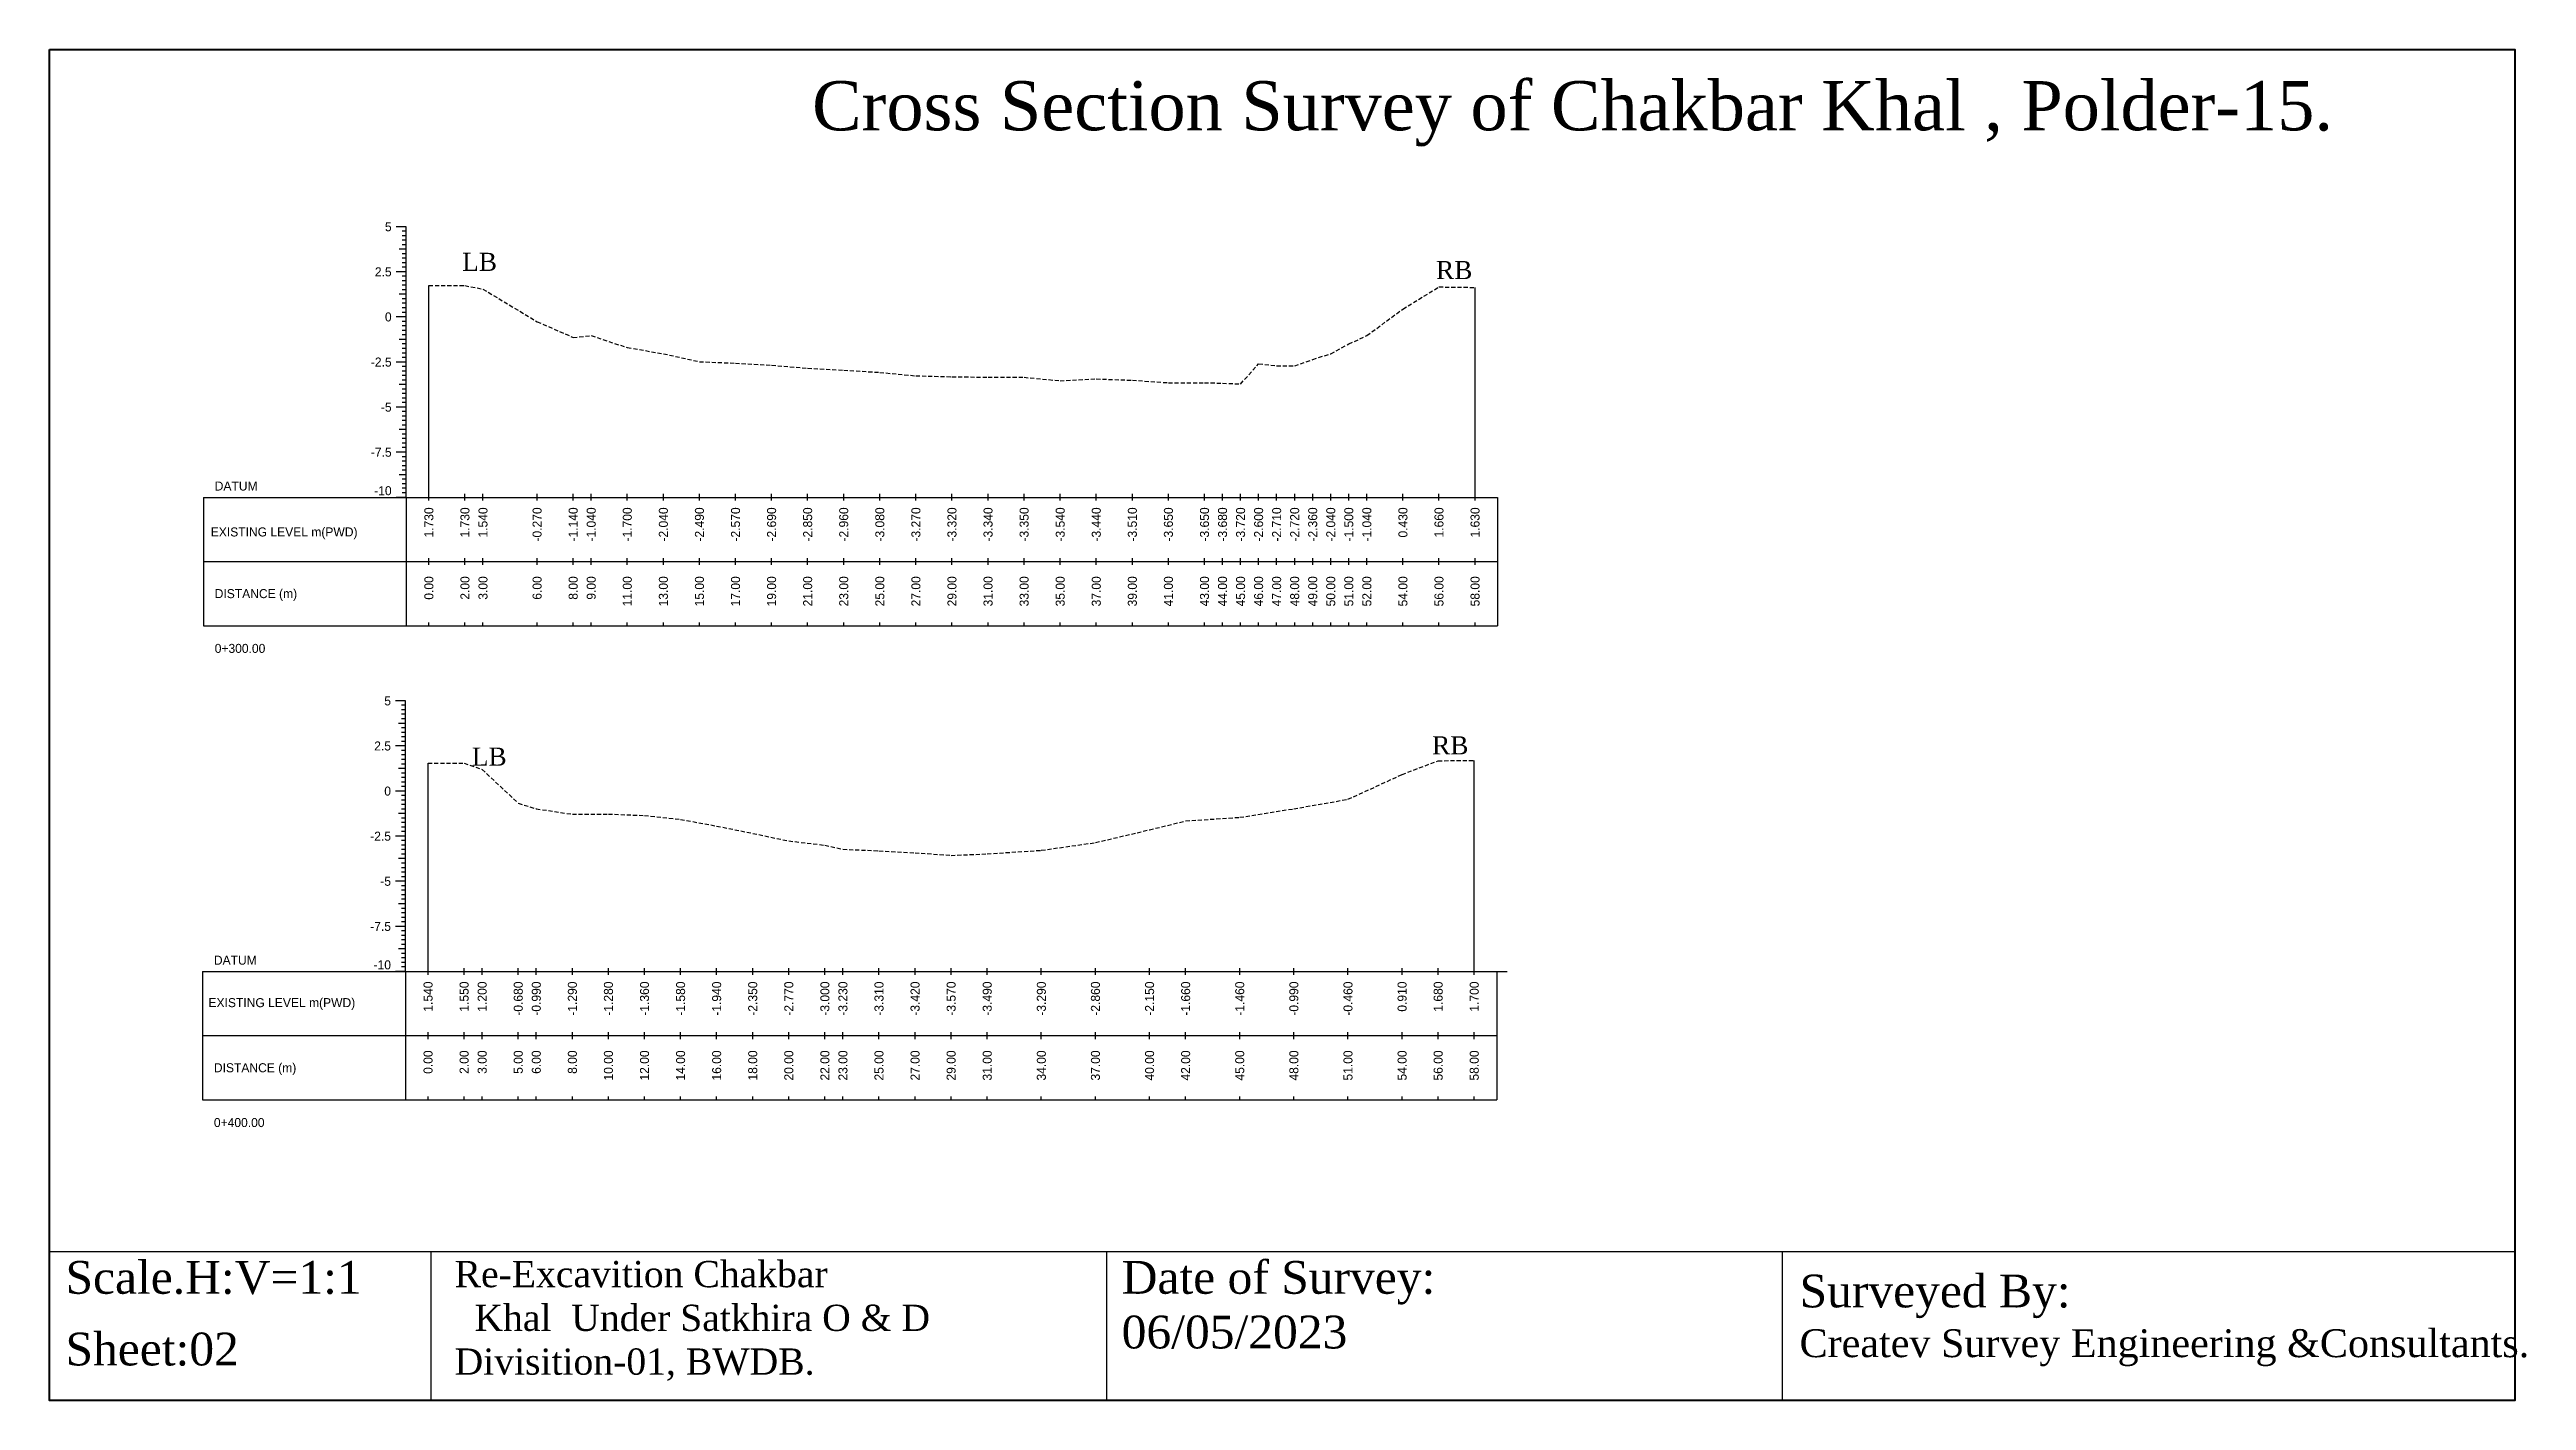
# Model space of a CAD drawing. Header units: inches. Extents: x 6579 to 9220, y -2276 to -1013.
# Drawn here: x 6579.3 to 6730.4, y -1310.6 to -1228.3 of the extents above; entities that cross this region are included whole.
import ezdxf
from ezdxf.enums import TextEntityAlignment as Align

# ---------------------------------------------------------------- set-up
doc = ezdxf.new("R2010")
doc.units = ezdxf.units.IN
doc.header["$MEASUREMENT"] = 0
doc.linetypes.add('HIDDEN', pattern=[0.375, 0.25, -0.125])
doc.layers.add('CS_Drawing', color=7, linetype='Continuous')
doc.layers.add('GL', color=3, linetype='HIDDEN')
doc.styles.add('romans', font='romans.shx')

msp = doc.modelspace()

# ---------------------------------------------------------------- texts
at = {"attachment_point": 1, "style": 'romans'}
for s, insert, char_height, width in [('{\\fTimes New Roman|b0|i0|c0|p18;Cross Section Survey of Chakbar Khal , Polder-15.}', (6625.85, -1230.18), 3, 89.3868), ('{\\fTimes New Roman|b0|i0|c0|p18;LB}', (6604.51, -1240.65), 1.1, 289.7464), ('{\\fTimes New Roman|b0|i0|c0|p18;RB}', (6663.9, -1241.15), 1.1, 289.7464), ('{\\fTimes New Roman|b0|i0|c0|p18;RB}', (6663.66, -1270.13), 1.1, 289.7464), ('{\\fTimes New Roman|b0|i0|c0|p18;LB}', (6605.1, -1270.82), 1.1, 289.7464), ('{\\fTimes New Roman|b0|i0|c0|p18;Scale.H:V=1:1}', (6580.32, -1302.12), 2, 22.2708), ('{\\fTimes New Roman|b0|i0|c0|p18;Re-Excavition Chakbar \\P  Khal  Under Satkhira O & D    Divisition-01, BWDB.}', (6604.05, -1302.12), 1.6, 38.8405), ('{\\fTimes New Roman|b0|i0|c0|p18;Date of Survey: 06/05/2023}', (6644.73, -1302.12), 2, 22.2708), ('{\\fTimes New Roman|b0|i0|c0|p18;Surveyed By:                                     \\H0.85x;Createv Survey Engineering &Consultants.}', (6686.07, -1302.95), 2, 45.2193), ('{\\fTimes New Roman|b0|i0|c0|p18;Sheet:02}', (6580.32, -1306.49), 2, 38.8405)]:
    msp.add_mtext(s, dxfattribs=dict(at, insert=insert, char_height=char_height, width=width))
at = {"layer": 'CS_Drawing'}
for s, p in [('5', (6600.21, -1239.06)), ('2.5', (6600.21, -1241.81)), ('0', (6600.21, -1244.56)), ('-2.5', (6600.21, -1247.31)), ('-5', (6600.21, -1250.06)), ('-7.5', (6600.21, -1252.81)), ('5', (6600.17, -1267.97)), ('2.5', (6600.17, -1270.72)), ('0', (6600.17, -1273.47)), ('-2.5', (6600.17, -1276.22)), ('-5', (6600.17, -1278.97)), ('-7.5', (6600.17, -1281.72))]:
    msp.add_text(s, height=0.55, dxfattribs=at).set_placement(p, align=Align.MIDDLE_RIGHT)
for s, p in [('DATUM', (6589.42, -1254.87)), ('EXISTING LEVEL m(PWD)', (6589.18, -1257.67)), ('DISTANCE (m)', (6589.42, -1261.43)), ('0+300.00', (6589.42, -1264.77)), ('DATUM', (6589.37, -1283.78)), ('EXISTING LEVEL m(PWD)', (6589.04, -1286.37)), ('DISTANCE (m)', (6589.37, -1290.34)), ('0+400.00', (6589.37, -1293.68))]:
    msp.add_text(s, height=0.55, dxfattribs=at).set_placement(p, align=Align.MIDDLE_LEFT)
for p in [(6600.21, -1255.43), (6600.17, -1284.34)]:
    msp.add_text('-10', height=0.55, dxfattribs=at).set_placement(p, align=Align.RIGHT)
for s, p in [('1.730', (6602.48, -1256.17)), ('1.730', (6604.68, -1256.17)), ('1.540', (6605.78, -1256.17)), ('-0.270', (6609.08, -1256.17)), ('-1.140', (6611.28, -1256.17)), ('-1.040', (6612.38, -1256.17)), ('-1.700', (6614.58, -1256.17)), ('-2.040', (6616.78, -1256.17)), ('-2.490', (6618.98, -1256.17)), ('-2.570', (6621.18, -1256.17)), ('-2.690', (6623.38, -1256.17)), ('-2.850', (6625.58, -1256.17)), ('-2.960', (6627.78, -1256.17)), ('-3.080', (6629.98, -1256.17)), ('-3.270', (6632.18, -1256.17)), ('-3.320', (6634.38, -1256.17)), ('-3.340', (6636.58, -1256.17)), ('-3.350', (6638.78, -1256.17)), ('-3.540', (6640.98, -1256.17)), ('-3.440', (6643.18, -1256.17)), ('-3.510', (6645.38, -1256.17)), ('-3.650', (6647.58, -1256.17)), ('-3.650', (6649.78, -1256.17)), ('-3.680', (6650.88, -1256.17)), ('-3.720', (6651.98, -1256.17)), ('-2.600', (6653.08, -1256.17)), ('-2.710', (6654.18, -1256.17)), ('-2.720', (6655.28, -1256.17)), ('-2.360', (6656.38, -1256.17)), ('-2.040', (6657.48, -1256.17)), ('-1.500', (6658.58, -1256.17)), ('-1.040', (6659.68, -1256.17)), ('0.430', (6661.88, -1256.17)), ('1.660', (6664.08, -1256.17)), ('1.630', (6666.28, -1256.17)), ('0.00', (6602.48, -1260.37)), ('2.00', (6604.68, -1260.37)), ('3.00', (6605.78, -1260.37)), ('6.00', (6609.08, -1260.37)), ('8.00', (6611.28, -1260.37)), ('9.00', (6612.38, -1260.37)), ('11.00', (6614.58, -1260.37)), ('13.00', (6616.78, -1260.37)), ('15.00', (6618.98, -1260.37)), ('17.00', (6621.18, -1260.37)), ('19.00', (6623.38, -1260.37)), ('21.00', (6625.58, -1260.37)), ('23.00', (6627.78, -1260.37)), ('25.00', (6629.98, -1260.37)), ('27.00', (6632.18, -1260.37)), ('29.00', (6634.38, -1260.37)), ('31.00', (6636.58, -1260.37)), ('33.00', (6638.78, -1260.37)), ('35.00', (6640.98, -1260.37)), ('37.00', (6643.18, -1260.37)), ('39.00', (6645.38, -1260.37)), ('41.00', (6647.58, -1260.37)), ('43.00', (6649.78, -1260.37)), ('44.00', (6650.88, -1260.37)), ('45.00', (6651.98, -1260.37)), ('46.00', (6653.08, -1260.37)), ('47.00', (6654.18, -1260.37)), ('48.00', (6655.28, -1260.37)), ('49.00', (6656.38, -1260.37)), ('50.00', (6657.48, -1260.37)), ('51.00', (6658.58, -1260.37)), ('52.00', (6659.68, -1260.37)), ('54.00', (6661.88, -1260.37)), ('56.00', (6664.08, -1260.37)), ('58.00', (6666.28, -1260.37)), ('1.540', (6602.43, -1285.08)), ('1.550', (6604.63, -1285.08)), ('1.200', (6605.73, -1285.08)), ('-0.680', (6607.93, -1285.08)), ('-0.990', (6609.03, -1285.08)), ('-1.290', (6611.23, -1285.08)), ('-1.280', (6613.43, -1285.08)), ('-1.360', (6615.63, -1285.08)), ('-1.580', (6617.83, -1285.08)), ('-1.940', (6620.03, -1285.08)), ('-2.350', (6622.23, -1285.08)), ('-2.770', (6624.43, -1285.08)), ('-3.000', (6626.63, -1285.08)), ('-3.230', (6627.73, -1285.08)), ('-3.310', (6629.93, -1285.08)), ('-3.420', (6632.13, -1285.08)), ('-3.570', (6634.33, -1285.08)), ('-3.490', (6636.53, -1285.08)), ('-3.290', (6639.83, -1285.08)), ('-2.860', (6643.13, -1285.08)), ('-2.150', (6646.43, -1285.08)), ('-1.660', (6648.63, -1285.08)), ('-1.460', (6651.93, -1285.08)), ('-0.990', (6655.23, -1285.08)), ('-0.460', (6658.53, -1285.08)), ('0.910', (6661.83, -1285.08)), ('1.680', (6664.03, -1285.08)), ('1.700', (6666.23, -1285.08)), ('0.00', (6602.43, -1289.28)), ('2.00', (6604.63, -1289.28)), ('3.00', (6605.73, -1289.28)), ('5.00', (6607.93, -1289.28)), ('6.00', (6609.03, -1289.28)), ('8.00', (6611.23, -1289.28)), ('10.00', (6613.43, -1289.28)), ('12.00', (6615.63, -1289.28)), ('14.00', (6617.83, -1289.28)), ('16.00', (6620.03, -1289.28)), ('18.00', (6622.23, -1289.28)), ('20.00', (6624.43, -1289.28)), ('22.00', (6626.63, -1289.28)), ('23.00', (6627.73, -1289.28)), ('25.00', (6629.93, -1289.28)), ('27.00', (6632.13, -1289.28)), ('29.00', (6634.33, -1289.28)), ('31.00', (6636.53, -1289.28)), ('34.00', (6639.83, -1289.28)), ('37.00', (6643.13, -1289.28)), ('40.00', (6646.43, -1289.28)), ('42.00', (6648.63, -1289.28)), ('45.00', (6651.93, -1289.28)), ('48.00', (6655.23, -1289.28)), ('51.00', (6658.53, -1289.28)), ('54.00', (6661.83, -1289.28)), ('56.00', (6664.03, -1289.28)), ('58.00', (6666.23, -1289.28))]:
    msp.add_text(s, height=0.55, rotation=90, dxfattribs=at).set_placement(p, align=Align.MIDDLE_RIGHT)

# ---------------------------------------------------------------- linework, layer by layer
at = {"color": 4, "lineweight": 40}
msp.add_lwpolyline([(6579.35, -1228.26), (6729.69, -1228.26), (6729.69, -1310.63), (6579.35, -1310.63)], close=True, dxfattribs=at)
for points in [[(6729.69, -1228.26), (6729.69, -1310.63)], [(6579.35, -1301.55), (6729.69, -1301.55)], [(6579.35, -1301.55), (6579.35, -1310.63)], [(6602.59, -1301.55), (6602.59, -1310.63)], [(6643.8, -1301.55), (6643.8, -1310.63)], [(6685, -1301.55), (6685, -1310.63)]]:
    msp.add_lwpolyline(points)
at = {"layer": 'CS_Drawing'}
for p, q in [((6601.1, -1239.06), (6600.49, -1239.06)), ((6601.1, -1239.06), (6600.67, -1239.06)), ((6601.1, -1239.06), (6600.86, -1239.06)), ((6601.1, -1239.33), (6600.86, -1239.33)), ((6601.1, -1239.61), (6600.86, -1239.61)), ((6601.1, -1239.88), (6600.86, -1239.88)), ((6601.1, -1255.56), (6601.1, -1239.06)), ((6601.1, -1240.43), (6600.67, -1240.43)), ((6601.1, -1240.16), (6600.86, -1240.16)), ((6601.1, -1240.43), (6600.86, -1240.43)), ((6601.1, -1240.71), (6600.86, -1240.71)), ((6601.1, -1240.98), (6600.86, -1240.98)), ((6601.1, -1241.26), (6600.86, -1241.26)), ((6601.1, -1241.53), (6600.86, -1241.53)), ((6601.1, -1241.81), (6600.49, -1241.81)), ((6601.1, -1241.81), (6600.67, -1241.81)), ((6601.1, -1241.81), (6600.86, -1241.81)), ((6601.1, -1242.08), (6600.86, -1242.08)), ((6601.1, -1242.36), (6600.86, -1242.36)), ((6601.1, -1242.63), (6600.86, -1242.63)), ((6601.1, -1242.91), (6600.86, -1242.91)), ((6602.48, -1255.56), (6602.48, -1242.65)), ((6666.28, -1255.56), (6666.28, -1242.76)), ((6601.1, -1244.56), (6600.49, -1244.56)), ((6601.1, -1243.18), (6600.67, -1243.18)), ((6601.1, -1244.56), (6600.67, -1244.56)), ((6601.1, -1243.18), (6600.86, -1243.18)), ((6601.1, -1243.46), (6600.86, -1243.46)), ((6601.1, -1243.73), (6600.86, -1243.73)), ((6601.1, -1244.01), (6600.86, -1244.01)), ((6601.1, -1244.28), (6600.86, -1244.28)), ((6601.1, -1244.56), (6600.86, -1244.56)), ((6601.1, -1245.93), (6600.67, -1245.93)), ((6601.1, -1244.83), (6600.86, -1244.83)), ((6601.1, -1245.11), (6600.86, -1245.11)), ((6601.1, -1245.38), (6600.86, -1245.38)), ((6601.1, -1245.66), (6600.86, -1245.66)), ((6601.1, -1245.93), (6600.86, -1245.93)), ((6601.1, -1247.31), (6600.49, -1247.31)), ((6601.1, -1247.31), (6600.67, -1247.31)), ((6601.1, -1246.21), (6600.86, -1246.21)), ((6601.1, -1246.48), (6600.86, -1246.48)), ((6601.1, -1246.76), (6600.86, -1246.76)), ((6601.1, -1247.03), (6600.86, -1247.03)), ((6601.1, -1247.31), (6600.86, -1247.31)), ((6601.1, -1247.58), (6600.86, -1247.58)), ((6601.1, -1248.68), (6600.67, -1248.68)), ((6601.1, -1247.86), (6600.86, -1247.86)), ((6601.1, -1248.13), (6600.86, -1248.13)), ((6601.1, -1248.41), (6600.86, -1248.41)), ((6601.1, -1248.68), (6600.86, -1248.68)), ((6601.1, -1248.96), (6600.86, -1248.96)), ((6601.1, -1250.06), (6600.49, -1250.06)), ((6601.1, -1250.06), (6600.67, -1250.06)), ((6601.1, -1249.23), (6600.86, -1249.23)), ((6601.1, -1249.51), (6600.86, -1249.51)), ((6601.1, -1249.78), (6600.86, -1249.78)), ((6601.1, -1250.06), (6600.86, -1250.06)), ((6601.1, -1250.33), (6600.86, -1250.33)), ((6601.1, -1250.61), (6600.86, -1250.61)), ((6601.1, -1251.43), (6600.67, -1251.43)), ((6601.1, -1250.88), (6600.86, -1250.88)), ((6601.1, -1251.16), (6600.86, -1251.16)), ((6601.1, -1251.43), (6600.86, -1251.43)), ((6601.1, -1251.71), (6600.86, -1251.71)), ((6601.1, -1251.98), (6600.86, -1251.98)), ((6601.1, -1252.81), (6600.49, -1252.81)), ((6601.1, -1252.81), (6600.67, -1252.81)), ((6601.1, -1252.26), (6600.86, -1252.26)), ((6601.1, -1252.53), (6600.86, -1252.53)), ((6601.1, -1252.81), (6600.86, -1252.81)), ((6601.1, -1253.08), (6600.86, -1253.08)), ((6601.1, -1253.36), (6600.86, -1253.36)), ((6601.1, -1253.63), (6600.86, -1253.63)), ((6601.1, -1254.18), (6600.67, -1254.18)), ((6601.1, -1253.91), (6600.86, -1253.91)), ((6601.1, -1254.18), (6600.86, -1254.18)), ((6601.1, -1254.46), (6600.86, -1254.46)), ((6601.1, -1254.73), (6600.86, -1254.73)), ((6601.1, -1255.01), (6600.86, -1255.01)), ((6588.73, -1255.56), (6601.1, -1255.56)), ((6588.73, -1255.56), (6588.73, -1263.39)), ((6601.1, -1255.56), (6600.49, -1255.56)), ((6601.1, -1255.56), (6600.67, -1255.56)), ((6601.1, -1255.28), (6600.86, -1255.28)), ((6601.1, -1255.56), (6600.86, -1255.56)), ((6601.1, -1255.56), (6667.65, -1255.56)), ((6601.1, -1255.56), (6601.1, -1263.39)), ((6602.48, -1255.76), (6602.48, -1255.35)), ((6604.68, -1255.76), (6604.68, -1255.35)), ((6605.78, -1255.76), (6605.78, -1255.35)), ((6609.08, -1255.76), (6609.08, -1255.35)), ((6611.28, -1255.76), (6611.28, -1255.35)), ((6612.38, -1255.76), (6612.38, -1255.35)), ((6614.58, -1255.76), (6614.58, -1255.35)), ((6616.78, -1255.76), (6616.78, -1255.35)), ((6618.98, -1255.76), (6618.98, -1255.35)), ((6621.18, -1255.76), (6621.18, -1255.35)), ((6623.38, -1255.76), (6623.38, -1255.35)), ((6625.58, -1255.76), (6625.58, -1255.35)), ((6627.78, -1255.76), (6627.78, -1255.35)), ((6629.98, -1255.76), (6629.98, -1255.35)), ((6632.18, -1255.76), (6632.18, -1255.35)), ((6634.38, -1255.76), (6634.38, -1255.35)), ((6636.58, -1255.76), (6636.58, -1255.35)), ((6638.78, -1255.76), (6638.78, -1255.35)), ((6640.98, -1255.76), (6640.98, -1255.35)), ((6643.18, -1255.76), (6643.18, -1255.35)), ((6645.38, -1255.76), (6645.38, -1255.35)), ((6647.58, -1255.76), (6647.58, -1255.35)), ((6649.78, -1255.76), (6649.78, -1255.35)), ((6650.88, -1255.76), (6650.88, -1255.35)), ((6651.98, -1255.76), (6651.98, -1255.35)), ((6653.08, -1255.76), (6653.08, -1255.35)), ((6654.18, -1255.76), (6654.18, -1255.35)), ((6655.28, -1255.76), (6655.28, -1255.35)), ((6656.38, -1255.76), (6656.38, -1255.35)), ((6657.48, -1255.76), (6657.48, -1255.35)), ((6658.58, -1255.76), (6658.58, -1255.35)), ((6659.68, -1255.76), (6659.68, -1255.35)), ((6661.88, -1255.76), (6661.88, -1255.35)), ((6664.08, -1255.76), (6664.08, -1255.35)), ((6666.28, -1255.76), (6666.28, -1255.35)), ((6667.65, -1255.56), (6667.65, -1263.39)), ((6588.73, -1259.47), (6601.1, -1259.47)), ((6601.1, -1259.47), (6667.65, -1259.47)), ((6601.1, -1259.47), (6667.65, -1259.47)), ((6602.48, -1259.68), (6602.48, -1259.27)), ((6604.68, -1259.68), (6604.68, -1259.27)), ((6605.78, -1259.68), (6605.78, -1259.27)), ((6609.08, -1259.68), (6609.08, -1259.27)), ((6611.28, -1259.68), (6611.28, -1259.27)), ((6612.38, -1259.68), (6612.38, -1259.27)), ((6614.58, -1259.68), (6614.58, -1259.27)), ((6616.78, -1259.68), (6616.78, -1259.27)), ((6618.98, -1259.68), (6618.98, -1259.27)), ((6621.18, -1259.68), (6621.18, -1259.27)), ((6623.38, -1259.68), (6623.38, -1259.27)), ((6625.58, -1259.68), (6625.58, -1259.27)), ((6627.78, -1259.68), (6627.78, -1259.27)), ((6629.98, -1259.68), (6629.98, -1259.27)), ((6632.18, -1259.68), (6632.18, -1259.27)), ((6634.38, -1259.68), (6634.38, -1259.27)), ((6636.58, -1259.68), (6636.58, -1259.27)), ((6638.78, -1259.68), (6638.78, -1259.27)), ((6640.98, -1259.68), (6640.98, -1259.27)), ((6643.18, -1259.68), (6643.18, -1259.27)), ((6645.38, -1259.68), (6645.38, -1259.27)), ((6647.58, -1259.68), (6647.58, -1259.27)), ((6649.78, -1259.68), (6649.78, -1259.27)), ((6650.88, -1259.68), (6650.88, -1259.27)), ((6651.98, -1259.68), (6651.98, -1259.27)), ((6653.08, -1259.68), (6653.08, -1259.27)), ((6654.18, -1259.68), (6654.18, -1259.27)), ((6655.28, -1259.68), (6655.28, -1259.27)), ((6656.38, -1259.68), (6656.38, -1259.27)), ((6657.48, -1259.68), (6657.48, -1259.27)), ((6658.58, -1259.68), (6658.58, -1259.27)), ((6659.68, -1259.68), (6659.68, -1259.27)), ((6661.88, -1259.68), (6661.88, -1259.27)), ((6664.08, -1259.68), (6664.08, -1259.27)), ((6666.28, -1259.68), (6666.28, -1259.27)), ((6588.73, -1263.39), (6601.1, -1263.39)), ((6601.1, -1263.39), (6667.65, -1263.39)), ((6602.48, -1263.39), (6602.48, -1263.19)), ((6604.68, -1263.39), (6604.68, -1263.19)), ((6605.78, -1263.39), (6605.78, -1263.19)), ((6609.08, -1263.39), (6609.08, -1263.19)), ((6611.28, -1263.39), (6611.28, -1263.19)), ((6612.38, -1263.39), (6612.38, -1263.19)), ((6614.58, -1263.39), (6614.58, -1263.19)), ((6616.78, -1263.39), (6616.78, -1263.19)), ((6618.98, -1263.39), (6618.98, -1263.19)), ((6621.18, -1263.39), (6621.18, -1263.19)), ((6623.38, -1263.39), (6623.38, -1263.19)), ((6625.58, -1263.39), (6625.58, -1263.19)), ((6627.78, -1263.39), (6627.78, -1263.19)), ((6629.98, -1263.39), (6629.98, -1263.19)), ((6632.18, -1263.39), (6632.18, -1263.19)), ((6634.38, -1263.39), (6634.38, -1263.19)), ((6636.58, -1263.39), (6636.58, -1263.19)), ((6638.78, -1263.39), (6638.78, -1263.19)), ((6640.98, -1263.39), (6640.98, -1263.19)), ((6643.18, -1263.39), (6643.18, -1263.19)), ((6645.38, -1263.39), (6645.38, -1263.19)), ((6647.58, -1263.39), (6647.58, -1263.19)), ((6649.78, -1263.39), (6649.78, -1263.19)), ((6650.88, -1263.39), (6650.88, -1263.19)), ((6651.98, -1263.39), (6651.98, -1263.19)), ((6653.08, -1263.39), (6653.08, -1263.19)), ((6654.18, -1263.39), (6654.18, -1263.19)), ((6655.28, -1263.39), (6655.28, -1263.19)), ((6656.38, -1263.39), (6656.38, -1263.19)), ((6657.48, -1263.39), (6657.48, -1263.19)), ((6658.58, -1263.39), (6658.58, -1263.19)), ((6659.68, -1263.39), (6659.68, -1263.19)), ((6661.88, -1263.39), (6661.88, -1263.19)), ((6664.08, -1263.39), (6664.08, -1263.19)), ((6666.28, -1263.39), (6666.28, -1263.19)), ((6601.06, -1267.97), (6600.44, -1267.97)), ((6601.06, -1267.97), (6600.63, -1267.97)), ((6601.06, -1267.97), (6600.81, -1267.97)), ((6601.06, -1268.24), (6600.81, -1268.24)), ((6601.06, -1268.52), (6600.81, -1268.52)), ((6601.06, -1268.79), (6600.81, -1268.79)), ((6601.06, -1284.47), (6601.06, -1267.97)), ((6601.06, -1269.34), (6600.63, -1269.34)), ((6601.06, -1269.07), (6600.81, -1269.07)), ((6601.06, -1269.34), (6600.81, -1269.34)), ((6601.06, -1269.62), (6600.81, -1269.62)), ((6601.06, -1269.89), (6600.81, -1269.89)), ((6601.06, -1270.17), (6600.81, -1270.17)), ((6601.06, -1270.72), (6600.44, -1270.72)), ((6601.06, -1270.72), (6600.63, -1270.72)), ((6601.06, -1270.44), (6600.81, -1270.44)), ((6601.06, -1270.72), (6600.81, -1270.72)), ((6601.06, -1270.99), (6600.81, -1270.99)), ((6601.06, -1271.27), (6600.81, -1271.27)), ((6601.06, -1271.54), (6600.81, -1271.54)), ((6601.06, -1271.82), (6600.81, -1271.82)), ((6602.43, -1284.47), (6602.43, -1271.77)), ((6666.23, -1284.47), (6666.23, -1271.6)), ((6601.06, -1272.09), (6600.63, -1272.09)), ((6601.06, -1272.09), (6600.81, -1272.09)), ((6601.06, -1272.37), (6600.81, -1272.37)), ((6601.06, -1272.64), (6600.81, -1272.64)), ((6601.06, -1272.92), (6600.81, -1272.92)), ((6601.06, -1273.19), (6600.81, -1273.19)), ((6601.06, -1273.47), (6600.44, -1273.47)), ((6601.06, -1273.47), (6600.63, -1273.47)), ((6601.06, -1274.84), (6600.63, -1274.84)), ((6601.06, -1273.47), (6600.81, -1273.47)), ((6601.06, -1273.74), (6600.81, -1273.74)), ((6601.06, -1274.02), (6600.81, -1274.02)), ((6601.06, -1274.29), (6600.81, -1274.29)), ((6601.06, -1274.57), (6600.81, -1274.57)), ((6601.06, -1274.84), (6600.81, -1274.84)), ((6601.06, -1276.22), (6600.44, -1276.22)), ((6601.06, -1276.22), (6600.63, -1276.22)), ((6601.06, -1275.12), (6600.81, -1275.12)), ((6601.06, -1275.39), (6600.81, -1275.39)), ((6601.06, -1275.67), (6600.81, -1275.67)), ((6601.06, -1275.94), (6600.81, -1275.94)), ((6601.06, -1276.22), (6600.81, -1276.22)), ((6601.06, -1277.59), (6600.63, -1277.59)), ((6601.06, -1276.49), (6600.81, -1276.49)), ((6601.06, -1276.77), (6600.81, -1276.77)), ((6601.06, -1277.04), (6600.81, -1277.04)), ((6601.06, -1277.32), (6600.81, -1277.32)), ((6601.06, -1277.59), (6600.81, -1277.59)), ((6601.06, -1277.87), (6600.81, -1277.87)), ((6601.06, -1278.97), (6600.44, -1278.97)), ((6601.06, -1278.97), (6600.63, -1278.97)), ((6601.06, -1278.14), (6600.81, -1278.14)), ((6601.06, -1278.42), (6600.81, -1278.42)), ((6601.06, -1278.69), (6600.81, -1278.69)), ((6601.06, -1278.97), (6600.81, -1278.97)), ((6601.06, -1279.24), (6600.81, -1279.24)), ((6601.06, -1280.34), (6600.63, -1280.34)), ((6601.06, -1279.52), (6600.81, -1279.52)), ((6601.06, -1279.79), (6600.81, -1279.79)), ((6601.06, -1280.07), (6600.81, -1280.07)), ((6601.06, -1280.34), (6600.81, -1280.34)), ((6601.06, -1280.62), (6600.81, -1280.62)), ((6601.06, -1280.89), (6600.81, -1280.89)), ((6601.06, -1281.72), (6600.44, -1281.72)), ((6601.06, -1281.72), (6600.63, -1281.72)), ((6601.06, -1281.17), (6600.81, -1281.17)), ((6601.06, -1281.44), (6600.81, -1281.44)), ((6601.06, -1281.72), (6600.81, -1281.72)), ((6601.06, -1281.99), (6600.81, -1281.99)), ((6601.06, -1282.27), (6600.81, -1282.27)), ((6601.06, -1283.09), (6600.63, -1283.09)), ((6601.06, -1282.54), (6600.81, -1282.54)), ((6601.06, -1282.82), (6600.81, -1282.82)), ((6601.06, -1283.09), (6600.81, -1283.09)), ((6601.06, -1283.37), (6600.81, -1283.37)), ((6601.06, -1283.64), (6600.81, -1283.64)), ((6601.06, -1283.92), (6600.81, -1283.92)), ((6588.68, -1284.47), (6601.06, -1284.47)), ((6588.68, -1284.47), (6588.68, -1292.3)), ((6601.06, -1284.47), (6600.44, -1284.47)), ((6601.06, -1284.47), (6600.63, -1284.47)), ((6601.06, -1284.19), (6600.81, -1284.19)), ((6601.06, -1284.47), (6600.81, -1284.47)), ((6601.06, -1284.47), (6667.61, -1284.47)), ((6601.06, -1284.47), (6601.06, -1292.3)), ((6602.43, -1284.67), (6602.43, -1284.26)), ((6604.63, -1284.67), (6604.63, -1284.26)), ((6605.73, -1284.67), (6605.73, -1284.26)), ((6607.93, -1284.67), (6607.93, -1284.26)), ((6609.03, -1284.67), (6609.03, -1284.26)), ((6611.23, -1284.67), (6611.23, -1284.26)), ((6613.43, -1284.67), (6613.43, -1284.26)), ((6615.63, -1284.67), (6615.63, -1284.26)), ((6617.83, -1284.67), (6617.83, -1284.26)), ((6620.03, -1284.67), (6620.03, -1284.26)), ((6622.23, -1284.67), (6622.23, -1284.26)), ((6624.43, -1284.67), (6624.43, -1284.26)), ((6626.63, -1284.67), (6626.63, -1284.26)), ((6627.73, -1284.67), (6627.73, -1284.26)), ((6629.93, -1284.67), (6629.93, -1284.26)), ((6632.13, -1284.67), (6632.13, -1284.26)), ((6634.33, -1284.67), (6634.33, -1284.26)), ((6636.53, -1284.67), (6636.53, -1284.26)), ((6639.83, -1284.67), (6639.83, -1284.26)), ((6643.13, -1284.67), (6643.13, -1284.26)), ((6646.43, -1284.67), (6646.43, -1284.26)), ((6648.63, -1284.67), (6648.63, -1284.26)), ((6651.93, -1284.67), (6651.93, -1284.26)), ((6655.23, -1284.67), (6655.23, -1284.26)), ((6658.53, -1284.67), (6658.53, -1284.26)), ((6661.83, -1284.67), (6661.83, -1284.26)), ((6664.03, -1284.67), (6664.03, -1284.26)), ((6666.23, -1284.67), (6666.23, -1284.26)), ((6667.61, -1284.47), (6668.23, -1284.47)), ((6667.61, -1284.47), (6668.04, -1284.47)), ((6667.61, -1284.47), (6667.86, -1284.47)), ((6667.61, -1284.47), (6667.61, -1292.3)), ((6588.68, -1288.38), (6601.06, -1288.38)), ((6601.06, -1288.38), (6667.61, -1288.38)), ((6601.06, -1288.38), (6667.61, -1288.38)), ((6602.43, -1288.59), (6602.43, -1288.18)), ((6604.63, -1288.59), (6604.63, -1288.18)), ((6605.73, -1288.59), (6605.73, -1288.18)), ((6607.93, -1288.59), (6607.93, -1288.18)), ((6609.03, -1288.59), (6609.03, -1288.18)), ((6611.23, -1288.59), (6611.23, -1288.18)), ((6613.43, -1288.59), (6613.43, -1288.18)), ((6615.63, -1288.59), (6615.63, -1288.18)), ((6617.83, -1288.59), (6617.83, -1288.18)), ((6620.03, -1288.59), (6620.03, -1288.18)), ((6622.23, -1288.59), (6622.23, -1288.18)), ((6624.43, -1288.59), (6624.43, -1288.18)), ((6626.63, -1288.59), (6626.63, -1288.18)), ((6627.73, -1288.59), (6627.73, -1288.18)), ((6629.93, -1288.59), (6629.93, -1288.18)), ((6632.13, -1288.59), (6632.13, -1288.18)), ((6634.33, -1288.59), (6634.33, -1288.18)), ((6636.53, -1288.59), (6636.53, -1288.18)), ((6639.83, -1288.59), (6639.83, -1288.18)), ((6643.13, -1288.59), (6643.13, -1288.18)), ((6646.43, -1288.59), (6646.43, -1288.18)), ((6648.63, -1288.59), (6648.63, -1288.18)), ((6651.93, -1288.59), (6651.93, -1288.18)), ((6655.23, -1288.59), (6655.23, -1288.18)), ((6658.53, -1288.59), (6658.53, -1288.18)), ((6661.83, -1288.59), (6661.83, -1288.18)), ((6664.03, -1288.59), (6664.03, -1288.18)), ((6666.23, -1288.59), (6666.23, -1288.18)), ((6588.68, -1292.3), (6601.06, -1292.3)), ((6601.06, -1292.3), (6667.61, -1292.3)), ((6602.43, -1292.3), (6602.43, -1292.1)), ((6604.63, -1292.3), (6604.63, -1292.1)), ((6605.73, -1292.3), (6605.73, -1292.1)), ((6607.93, -1292.3), (6607.93, -1292.1)), ((6609.03, -1292.3), (6609.03, -1292.1)), ((6611.23, -1292.3), (6611.23, -1292.1)), ((6613.43, -1292.3), (6613.43, -1292.1)), ((6615.63, -1292.3), (6615.63, -1292.1)), ((6617.83, -1292.3), (6617.83, -1292.1)), ((6620.03, -1292.3), (6620.03, -1292.1)), ((6622.23, -1292.3), (6622.23, -1292.1)), ((6624.43, -1292.3), (6624.43, -1292.1)), ((6626.63, -1292.3), (6626.63, -1292.1)), ((6627.73, -1292.3), (6627.73, -1292.1)), ((6629.93, -1292.3), (6629.93, -1292.1)), ((6632.13, -1292.3), (6632.13, -1292.1)), ((6634.33, -1292.3), (6634.33, -1292.1)), ((6636.53, -1292.3), (6636.53, -1292.1)), ((6639.83, -1292.3), (6639.83, -1292.1)), ((6643.13, -1292.3), (6643.13, -1292.1)), ((6646.43, -1292.3), (6646.43, -1292.1)), ((6648.63, -1292.3), (6648.63, -1292.1)), ((6651.93, -1292.3), (6651.93, -1292.1)), ((6655.23, -1292.3), (6655.23, -1292.1)), ((6658.53, -1292.3), (6658.53, -1292.1)), ((6661.83, -1292.3), (6661.83, -1292.1)), ((6664.03, -1292.3), (6664.03, -1292.1)), ((6666.23, -1292.3), (6666.23, -1292.1))]:
    msp.add_line(p, q, dxfattribs=at)
at = {"layer": 'GL'}
for points in [[(6602.48, -1242.65), (6604.68, -1242.65), (6605.78, -1242.86), (6609.08, -1244.85), (6611.28, -1245.81), (6612.38, -1245.7), (6614.58, -1246.43), (6616.78, -1246.8), (6618.98, -1247.29), (6621.18, -1247.38), (6623.38, -1247.51), (6625.58, -1247.69), (6627.78, -1247.81), (6629.98, -1247.94), (6632.18, -1248.15), (6634.38, -1248.21), (6636.58, -1248.23), (6638.78, -1248.24), (6640.98, -1248.45), (6643.18, -1248.34), (6645.38, -1248.42), (6647.58, -1248.57), (6649.78, -1248.57), (6650.88, -1248.6), (6651.98, -1248.65), (6653.08, -1247.42), (6654.18, -1247.54), (6655.28, -1247.55), (6656.38, -1247.15), (6657.48, -1246.8), (6658.58, -1246.21), (6659.68, -1245.7), (6661.88, -1244.08), (6664.08, -1242.73), (6666.28, -1242.76)], [(6602.43, -1271.77), (6604.63, -1271.76), (6605.73, -1272.15), (6607.93, -1274.21), (6609.03, -1274.55), (6611.23, -1274.88), (6613.43, -1274.87), (6615.63, -1274.96), (6617.83, -1275.2), (6620.03, -1275.6), (6622.23, -1276.05), (6624.43, -1276.51), (6626.63, -1276.77), (6627.73, -1277.02), (6629.93, -1277.11), (6632.13, -1277.23), (6634.33, -1277.39), (6636.53, -1277.3), (6639.83, -1277.08), (6643.13, -1276.61), (6646.43, -1275.83), (6648.63, -1275.29), (6651.93, -1275.07), (6655.23, -1274.55), (6658.53, -1273.97), (6661.83, -1272.46), (6664.03, -1271.62), (6666.23, -1271.6)]]:
    msp.add_lwpolyline(points, dxfattribs=at)

msp.set_redraw_order([(e.dxf.handle, doc.entitydb.next_handle()) for e in msp.query("TEXT MTEXT ATTDEF DIMENSION ARC_DIMENSION")])  # texts and dimensions are drawn at this point

doc.saveas('drawing.dxf')
